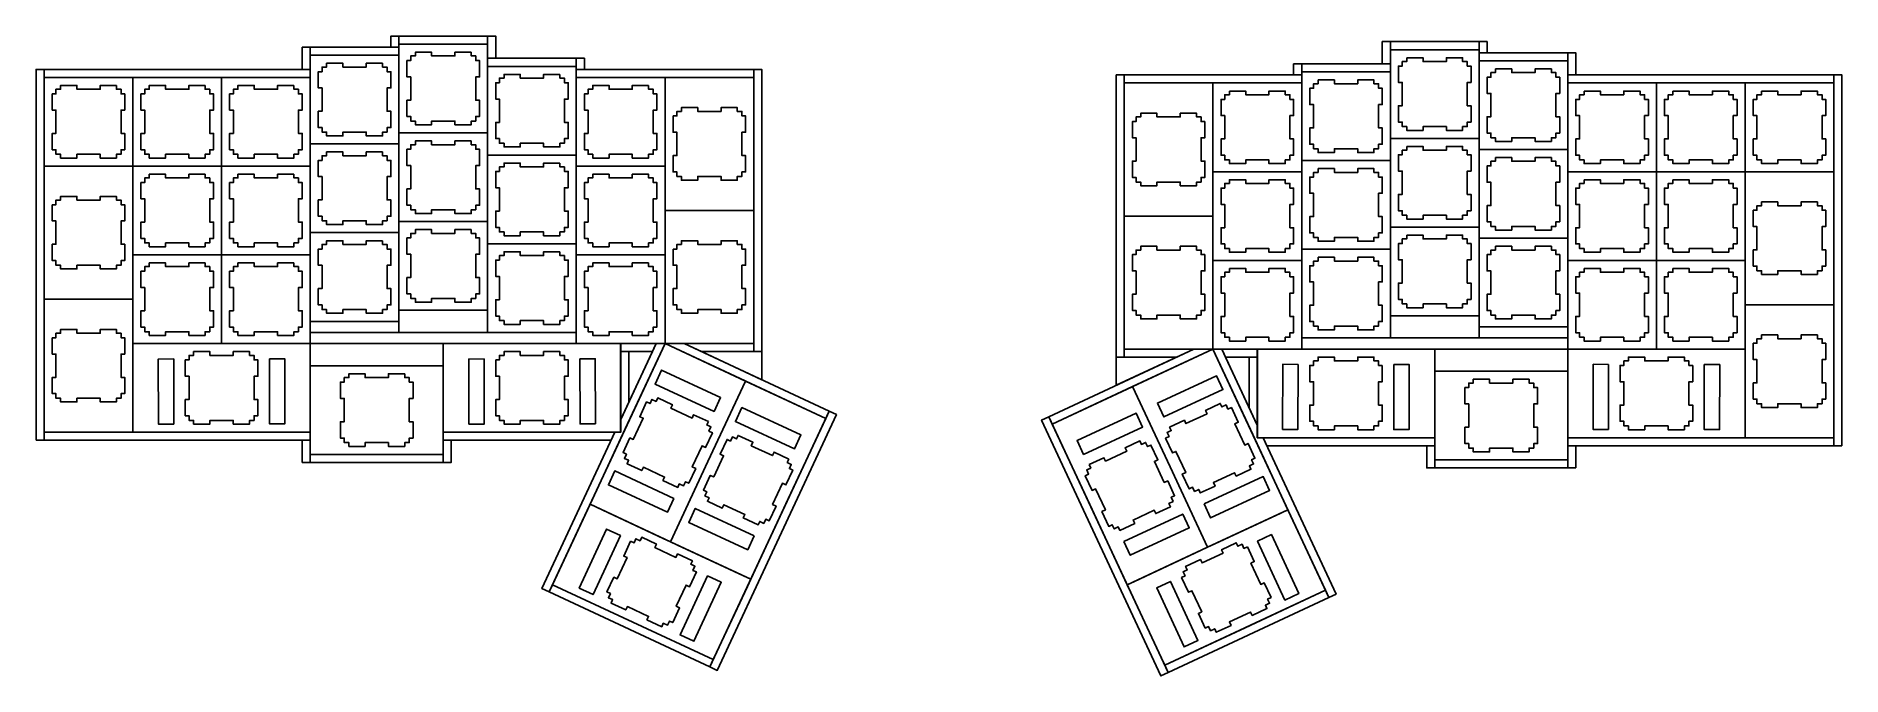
# Model space of a CAD drawing. Extents: x 108 to 496, y 92 to 229.
import ezdxf

# ---------------------------------------------------------------- set-up
doc = ezdxf.new("R2010")
doc.units = 0
doc.layers.add('Layer_1', color=7, linetype='CONTINUOUS')

msp = doc.modelspace()

# ---------------------------------------------------------------- linework, layer by layer
at = {"layer": 'Layer_1', "color": 7}
for points in [[(183.879527, 226.651009), (183.879527, 229.032258), (185.608289, 229.032258), (185.608289, 226.651009), (183.879527, 226.651009)], [(185.608273, 229.032259), (204.658271, 229.032259), (204.658271, 227.303497), (185.608273, 227.303497), (185.608273, 229.032259)], [(204.658273, 224.269757), (204.658273, 229.03226), (206.387036, 229.03226), (206.387036, 224.269757), (204.658273, 224.269757)], [(164.829527, 221.888498), (164.829527, 226.650998), (166.558289, 226.650998), (166.558289, 221.888498), (164.829527, 221.888498)], [(166.558273, 226.651009), (185.608258, 226.651009), (185.608258, 224.922247), (166.558273, 224.922247), (166.558273, 226.651009)], [(204.658347, 227.303468), (204.658347, 208.253468), (185.608347, 208.253468), (185.608347, 227.303468), (204.658347, 227.303468), (204.658347, 227.303468)], [(201.139374, 225.574857), (197.638069, 225.574857), (197.638069, 224.763468), (192.628624, 224.763468), (192.628624, 225.574857), (189.136124, 225.574857), (189.136124, 224.763468), (188.148347, 224.763468), (188.148347, 223.77569), (187.336958, 223.77569), (187.336958, 220.28319), (188.148347, 220.28319), (188.148347, 215.273746), (187.336958, 215.273746), (187.336958, 211.772426), (188.148347, 211.772426), (188.148347, 210.793468), (189.136124, 210.793468), (189.136124, 209.982079), (192.628624, 209.982079), (192.628624, 210.793468), (197.638069, 210.793468), (197.638069, 209.982079), (201.139374, 209.982079), (201.139374, 210.793468), (202.118347, 210.793468), (202.118347, 211.772426), (202.929736, 211.772426), (202.929736, 215.273746), (202.118347, 215.273746), (202.118347, 220.28319), (202.929736, 220.28319), (202.929736, 223.77569), (202.118347, 223.77569), (202.118347, 224.763468), (201.139374, 224.763468), (201.139374, 225.574857), (201.139374, 225.574857)], [(398.558597, 223.07914), (398.558597, 227.841643), (396.829834, 227.841643), (396.829834, 223.07914), (398.558597, 223.07914)], [(398.558512, 226.112848), (398.558512, 207.062848), (417.608512, 207.062848), (417.608512, 226.112848), (398.558512, 226.112848), (398.558512, 226.112848)], [(417.608597, 227.841643), (398.558599, 227.841643), (398.558599, 226.112881), (417.608597, 226.112881), (417.608597, 227.841643)], [(419.337321, 225.460393), (419.337321, 227.841642), (417.608558, 227.841642), (417.608558, 225.460393), (419.337321, 225.460393)], [(436.658597, 225.460393), (417.608612, 225.460393), (417.608612, 223.731631), (436.658597, 223.731631), (436.658597, 225.460393)], [(438.387321, 220.697882), (438.387321, 225.460382), (436.658558, 225.460382), (436.658558, 220.697882), (438.387321, 220.697882)], [(107.679535, 142.230957), (107.679535, 221.88849), (109.408298, 221.88849), (109.408298, 142.230957), (107.679535, 142.230957)], [(109.408282, 221.888498), (166.558299, 221.888498), (166.558299, 220.159736), (109.408282, 220.159736), (109.408282, 221.888498)], [(185.608347, 224.922221), (185.608347, 205.872221), (166.558347, 205.872221), (166.558347, 224.922221), (185.608347, 224.922221), (185.608347, 224.922221)], [(182.089374, 223.193609), (178.588069, 223.193609), (178.588069, 222.382221), (173.578624, 222.382221), (173.578624, 223.193609), (170.086124, 223.193609), (170.086124, 222.382221), (169.098347, 222.382221), (169.098347, 221.394443), (168.286958, 221.394443), (168.286958, 217.901943), (169.098347, 217.901943), (169.098347, 212.892498), (168.286958, 212.892498), (168.286958, 209.391179), (169.098347, 209.391179), (169.098347, 208.412221), (170.086124, 208.412221), (170.086124, 207.600832), (173.578624, 207.600832), (173.578624, 208.412221), (178.588069, 208.412221), (178.588069, 207.600832), (182.089374, 207.600832), (182.089374, 208.412221), (183.068347, 208.412221), (183.068347, 209.391179), (183.879736, 209.391179), (183.879736, 212.892498), (183.068347, 212.892498), (183.068347, 217.901943), (183.879736, 217.901943), (183.879736, 221.394443), (183.068347, 221.394443), (183.068347, 222.382221), (182.089374, 222.382221), (182.089374, 223.193609), (182.089374, 223.193609)], [(204.658273, 224.269757), (223.708284, 224.269757), (223.708284, 222.540994), (204.658273, 222.540994), (204.658273, 224.269757)], [(223.708347, 222.540971), (223.708347, 203.490971), (204.658347, 203.490971), (204.658347, 222.540971), (223.708347, 222.540971), (223.708347, 222.540971)], [(223.708273, 221.888498), (223.708273, 224.269748), (225.437036, 224.269748), (225.437036, 221.888498), (223.708273, 221.888498)], [(223.708273, 221.888498), (261.808256, 221.888498), (261.808256, 220.159736), (223.708273, 220.159736), (223.708273, 221.888498)], [(261.808273, 161.280929), (261.808273, 221.888493), (263.537036, 221.888493), (263.537036, 161.280929), (261.808273, 161.280929)], [(379.508597, 220.697882), (379.508597, 223.079132), (377.779834, 223.079132), (377.779834, 220.697882), (379.508597, 220.697882)], [(379.508512, 221.350351), (379.508512, 202.300351), (398.558512, 202.300351), (398.558512, 221.350351), (379.508512, 221.350351), (379.508512, 221.350351)], [(398.558597, 223.07914), (379.508586, 223.07914), (379.508586, 221.350378), (398.558597, 221.350378), (398.558597, 223.07914)], [(402.077484, 224.384237), (405.57879, 224.384237), (405.57879, 223.572848), (410.588234, 223.572848), (410.588234, 224.384237), (414.080734, 224.384237), (414.080734, 223.572848), (415.068512, 223.572848), (415.068512, 222.585071), (415.879901, 222.585071), (415.879901, 219.092571), (415.068512, 219.092571), (415.068512, 214.083126), (415.879901, 214.083126), (415.879901, 210.581807), (415.068512, 210.581807), (415.068512, 209.602848), (414.080734, 209.602848), (414.080734, 208.791459), (410.588234, 208.791459), (410.588234, 209.602848), (405.57879, 209.602848), (405.57879, 208.791459), (402.077484, 208.791459), (402.077484, 209.602848), (401.098512, 209.602848), (401.098512, 210.581807), (400.287123, 210.581807), (400.287123, 214.083126), (401.098512, 214.083126), (401.098512, 219.092571), (400.287123, 219.092571), (400.287123, 222.585071), (401.098512, 222.585071), (401.098512, 223.572848), (402.077484, 223.572848), (402.077484, 224.384237), (402.077484, 224.384237)], [(417.608512, 223.731601), (417.608512, 204.681601), (436.658512, 204.681601), (436.658512, 223.731601), (417.608512, 223.731601), (417.608512, 223.731601)], [(421.127484, 222.00299), (424.62879, 222.00299), (424.62879, 221.191601), (429.638234, 221.191601), (429.638234, 222.00299), (433.130734, 222.00299), (433.130734, 221.191601), (434.118512, 221.191601), (434.118512, 220.203823), (434.929901, 220.203823), (434.929901, 216.711323), (434.118512, 216.711323), (434.118512, 211.701879), (434.929901, 211.701879), (434.929901, 208.20056), (434.118512, 208.20056), (434.118512, 207.221601), (433.130734, 207.221601), (433.130734, 206.410212), (429.638234, 206.410212), (429.638234, 207.221601), (424.62879, 207.221601), (424.62879, 206.410212), (421.127484, 206.410212), (421.127484, 207.221601), (420.148512, 207.221601), (420.148512, 208.20056), (419.337123, 208.20056), (419.337123, 211.701879), (420.148512, 211.701879), (420.148512, 216.711323), (419.337123, 216.711323), (419.337123, 220.203823), (420.148512, 220.203823), (420.148512, 221.191601), (421.127484, 221.191601), (421.127484, 222.00299), (421.127484, 222.00299)], [(128.458347, 220.159721), (128.458347, 201.109721), (109.408341, 201.109721), (109.408341, 220.159721), (128.458347, 220.159721), (128.458347, 220.159721)], [(124.939374, 218.431109), (121.438069, 218.431109), (121.438069, 217.619721), (116.428624, 217.619721), (116.428624, 218.431109), (112.936119, 218.431109), (112.936119, 217.619721), (111.948341, 217.619721), (111.948341, 216.631943), (111.136952, 216.631943), (111.136952, 213.139443), (111.948341, 213.139443), (111.948341, 208.129998), (111.136952, 208.129998), (111.136952, 204.628679), (111.948341, 204.628679), (111.948341, 203.649721), (112.936119, 203.649721), (112.936119, 202.838332), (116.428624, 202.838332), (116.428624, 203.649721), (121.438069, 203.649721), (121.438069, 202.838332), (124.939374, 202.838332), (124.939374, 203.649721), (125.918347, 203.649721), (125.918347, 204.628679), (126.729736, 204.628679), (126.729736, 208.129998), (125.918347, 208.129998), (125.918347, 213.139443), (126.729736, 213.139443), (126.729736, 216.631943), (125.918347, 216.631943), (125.918347, 217.619721), (124.939374, 217.619721), (124.939374, 218.431109), (124.939374, 218.431109)], [(147.508347, 220.159721), (147.508347, 201.109721), (128.458347, 201.109721), (128.458347, 220.159721), (147.508347, 220.159721), (147.508347, 220.159721)], [(143.989374, 218.431109), (140.488069, 218.431109), (140.488069, 217.619721), (135.478624, 217.619721), (135.478624, 218.431109), (131.986124, 218.431109), (131.986124, 217.619721), (130.998347, 217.619721), (130.998347, 216.631943), (130.186958, 216.631943), (130.186958, 213.139443), (130.998347, 213.139443), (130.998347, 208.129998), (130.186958, 208.129998), (130.186958, 204.628679), (130.998347, 204.628679), (130.998347, 203.649721), (131.986124, 203.649721), (131.986124, 202.838332), (135.478624, 202.838332), (135.478624, 203.649721), (140.488069, 203.649721), (140.488069, 202.838332), (143.989374, 202.838332), (143.989374, 203.649721), (144.968347, 203.649721), (144.968347, 204.628679), (145.779736, 204.628679), (145.779736, 208.129998), (144.968347, 208.129998), (144.968347, 213.139443), (145.779736, 213.139443), (145.779736, 216.631943), (144.968347, 216.631943), (144.968347, 217.619721), (143.989374, 217.619721), (143.989374, 218.431109), (143.989374, 218.431109)], [(166.558347, 220.159721), (166.558347, 201.109721), (147.508347, 201.109721), (147.508347, 220.159721), (166.558347, 220.159721), (166.558347, 220.159721)], [(163.039374, 218.431109), (159.538069, 218.431109), (159.538069, 217.619721), (154.528624, 217.619721), (154.528624, 218.431109), (151.036124, 218.431109), (151.036124, 217.619721), (150.048347, 217.619721), (150.048347, 216.631943), (149.236958, 216.631943), (149.236958, 213.139443), (150.048347, 213.139443), (150.048347, 208.129998), (149.236958, 208.129998), (149.236958, 204.628679), (150.048347, 204.628679), (150.048347, 203.649721), (151.036124, 203.649721), (151.036124, 202.838332), (154.528624, 202.838332), (154.528624, 203.649721), (159.538069, 203.649721), (159.538069, 202.838332), (163.039374, 202.838332), (163.039374, 203.649721), (164.018347, 203.649721), (164.018347, 204.628679), (164.829736, 204.628679), (164.829736, 208.129998), (164.018347, 208.129998), (164.018347, 213.139443), (164.829736, 213.139443), (164.829736, 216.631943), (164.018347, 216.631943), (164.018347, 217.619721), (163.039374, 217.619721), (163.039374, 218.431109), (163.039374, 218.431109)], [(220.189374, 220.812359), (216.688069, 220.812359), (216.688069, 220.000971), (211.678624, 220.000971), (211.678624, 220.812359), (208.186124, 220.812359), (208.186124, 220.000971), (207.198347, 220.000971), (207.198347, 219.013193), (206.386958, 219.013193), (206.386958, 215.520693), (207.198347, 215.520693), (207.198347, 210.511248), (206.386958, 210.511248), (206.386958, 207.009929), (207.198347, 207.009929), (207.198347, 206.030971), (208.186124, 206.030971), (208.186124, 205.219582), (211.678624, 205.219582), (211.678624, 206.030971), (216.688069, 206.030971), (216.688069, 205.219582), (220.189374, 205.219582), (220.189374, 206.030971), (221.168347, 206.030971), (221.168347, 207.009929), (221.979736, 207.009929), (221.979736, 210.511248), (221.168347, 210.511248), (221.168347, 215.520693), (221.979736, 215.520693), (221.979736, 219.013193), (221.168347, 219.013193), (221.168347, 220.000971), (220.189374, 220.000971), (220.189374, 220.812359), (220.189374, 220.812359)], [(242.758347, 220.159723), (242.758347, 201.109723), (223.708347, 201.109723), (223.708347, 220.159723), (242.758347, 220.159723), (242.758347, 220.159723)], [(239.239374, 218.431112), (235.738069, 218.431112), (235.738069, 217.619723), (230.728624, 217.619723), (230.728624, 218.431112), (227.236124, 218.431112), (227.236124, 217.619723), (226.248347, 217.619723), (226.248347, 216.631946), (225.436958, 216.631946), (225.436958, 213.139446), (226.248347, 213.139446), (226.248347, 208.130001), (225.436958, 208.130001), (225.436958, 204.628682), (226.248347, 204.628682), (226.248347, 203.649723), (227.236124, 203.649723), (227.236124, 202.838334), (230.728624, 202.838334), (230.728624, 203.649723), (235.738069, 203.649723), (235.738069, 202.838334), (239.239374, 202.838334), (239.239374, 203.649723), (240.218347, 203.649723), (240.218347, 204.628682), (241.029736, 204.628682), (241.029736, 208.130001), (240.218347, 208.130001), (240.218347, 213.139446), (241.029736, 213.139446), (241.029736, 216.631946), (240.218347, 216.631946), (240.218347, 217.619723), (239.239374, 217.619723), (239.239374, 218.431112), (239.239374, 218.431112)], [(242.758347, 220.159723), (261.808347, 220.159723), (261.808347, 201.109723), (261.808347, 191.584726), (242.758347, 191.584726), (242.758347, 201.109726), (242.758347, 220.159726), (242.758347, 220.159723)], [(341.408597, 160.090312), (341.408597, 220.697876), (339.679834, 220.697876), (339.679834, 160.090312), (341.408597, 160.090312)], [(360.458512, 218.969104), (341.408512, 218.969104), (341.408512, 199.919104), (341.408512, 190.394107), (360.458512, 190.394107), (360.458512, 199.919107), (360.458512, 218.969107), (360.458512, 218.969104)], [(379.508597, 220.697882), (341.408614, 220.697882), (341.408614, 218.969119), (379.508597, 218.969119), (379.508597, 220.697882)], [(360.458512, 218.969104), (360.458512, 199.919104), (379.508512, 199.919104), (379.508512, 218.969104), (360.458512, 218.969104), (360.458512, 218.969104)], [(363.977484, 217.240493), (367.47879, 217.240493), (367.47879, 216.429104), (372.488234, 216.429104), (372.488234, 217.240493), (375.980734, 217.240493), (375.980734, 216.429104), (376.968512, 216.429104), (376.968512, 215.441326), (377.779901, 215.441326), (377.779901, 211.948826), (376.968512, 211.948826), (376.968512, 206.939382), (377.779901, 206.939382), (377.779901, 203.438062), (376.968512, 203.438062), (376.968512, 202.459104), (375.980734, 202.459104), (375.980734, 201.647715), (372.488234, 201.647715), (372.488234, 202.459104), (367.47879, 202.459104), (367.47879, 201.647715), (363.977484, 201.647715), (363.977484, 202.459104), (362.998512, 202.459104), (362.998512, 203.438062), (362.187123, 203.438062), (362.187123, 206.939382), (362.998512, 206.939382), (362.998512, 211.948826), (362.187123, 211.948826), (362.187123, 215.441326), (362.998512, 215.441326), (362.998512, 216.429104), (363.977484, 216.429104), (363.977484, 217.240493), (363.977484, 217.240493)], [(383.027484, 219.62174), (386.52879, 219.62174), (386.52879, 218.810351), (391.538234, 218.810351), (391.538234, 219.62174), (395.030734, 219.62174), (395.030734, 218.810351), (396.018512, 218.810351), (396.018512, 217.822573), (396.829901, 217.822573), (396.829901, 214.330073), (396.018512, 214.330073), (396.018512, 209.320629), (396.829901, 209.320629), (396.829901, 205.81931), (396.018512, 205.81931), (396.018512, 204.840351), (395.030734, 204.840351), (395.030734, 204.028962), (391.538234, 204.028962), (391.538234, 204.840351), (386.52879, 204.840351), (386.52879, 204.028962), (383.027484, 204.028962), (383.027484, 204.840351), (382.048512, 204.840351), (382.048512, 205.81931), (381.237123, 205.81931), (381.237123, 209.320629), (382.048512, 209.320629), (382.048512, 214.330073), (381.237123, 214.330073), (381.237123, 217.822573), (382.048512, 217.822573), (382.048512, 218.810351), (383.027484, 218.810351), (383.027484, 219.62174), (383.027484, 219.62174)], [(436.658512, 218.969101), (436.658512, 199.919101), (455.708512, 199.919101), (455.708512, 218.969101), (436.658512, 218.969101), (436.658512, 218.969101)], [(493.808597, 220.697882), (436.65858, 220.697882), (436.65858, 218.969119), (493.808597, 218.969119), (493.808597, 220.697882)], [(440.177484, 217.24049), (443.67879, 217.24049), (443.67879, 216.429101), (448.688234, 216.429101), (448.688234, 217.24049), (452.180734, 217.24049), (452.180734, 216.429101), (453.168512, 216.429101), (453.168512, 215.441323), (453.979901, 215.441323), (453.979901, 211.948823), (453.168512, 211.948823), (453.168512, 206.939379), (453.979901, 206.939379), (453.979901, 203.43806), (453.168512, 203.43806), (453.168512, 202.459101), (452.180734, 202.459101), (452.180734, 201.647712), (448.688234, 201.647712), (448.688234, 202.459101), (443.67879, 202.459101), (443.67879, 201.647712), (440.177484, 201.647712), (440.177484, 202.459101), (439.198512, 202.459101), (439.198512, 203.43806), (438.387123, 203.43806), (438.387123, 206.939379), (439.198512, 206.939379), (439.198512, 211.948823), (438.387123, 211.948823), (438.387123, 215.441323), (439.198512, 215.441323), (439.198512, 216.429101), (440.177484, 216.429101), (440.177484, 217.24049), (440.177484, 217.24049)], [(455.708512, 218.969101), (455.708512, 199.919101), (474.758512, 199.919101), (474.758512, 218.969101), (455.708512, 218.969101), (455.708512, 218.969101)], [(459.227484, 217.24049), (462.72879, 217.24049), (462.72879, 216.429101), (467.738234, 216.429101), (467.738234, 217.24049), (471.230734, 217.24049), (471.230734, 216.429101), (472.218512, 216.429101), (472.218512, 215.441323), (473.029901, 215.441323), (473.029901, 211.948823), (472.218512, 211.948823), (472.218512, 206.939379), (473.029901, 206.939379), (473.029901, 203.43806), (472.218512, 203.43806), (472.218512, 202.459101), (471.230734, 202.459101), (471.230734, 201.647712), (467.738234, 201.647712), (467.738234, 202.459101), (462.72879, 202.459101), (462.72879, 201.647712), (459.227484, 201.647712), (459.227484, 202.459101), (458.248512, 202.459101), (458.248512, 203.43806), (457.437123, 203.43806), (457.437123, 206.939379), (458.248512, 206.939379), (458.248512, 211.948823), (457.437123, 211.948823), (457.437123, 215.441323), (458.248512, 215.441323), (458.248512, 216.429101), (459.227484, 216.429101), (459.227484, 217.24049), (459.227484, 217.24049)], [(474.758512, 218.969101), (474.758512, 199.919101), (493.808512, 199.919101), (493.808512, 218.969101), (474.758512, 218.969101), (474.758512, 218.969101)], [(478.277484, 217.24049), (481.77879, 217.24049), (481.77879, 216.429101), (486.788234, 216.429101), (486.788234, 217.24049), (490.280734, 217.24049), (490.280734, 216.429101), (491.268512, 216.429101), (491.268512, 215.441323), (492.079901, 215.441323), (492.079901, 211.948823), (491.268512, 211.948823), (491.268512, 206.939379), (492.079901, 206.939379), (492.079901, 203.43806), (491.268512, 203.43806), (491.268512, 202.459101), (490.280734, 202.459101), (490.280734, 201.647712), (486.788234, 201.647712), (486.788234, 202.459101), (481.77879, 202.459101), (481.77879, 201.647712), (478.277484, 201.647712), (478.277484, 202.459101), (477.298512, 202.459101), (477.298512, 203.43806), (476.487123, 203.43806), (476.487123, 206.939379), (477.298512, 206.939379), (477.298512, 211.948823), (476.487123, 211.948823), (476.487123, 215.441323), (477.298512, 215.441323), (477.298512, 216.429101), (478.277484, 216.429101), (478.277484, 217.24049), (478.277484, 217.24049)], [(495.537321, 141.040332), (495.537321, 220.697865), (493.808558, 220.697865), (493.808558, 141.040332), (495.537321, 141.040332)], [(244.486958, 211.878265), (244.486958, 208.376946), (245.298347, 208.376946), (245.298347, 203.367501), (244.486958, 203.367501), (244.486958, 199.875001), (245.298347, 199.875001), (245.298347, 198.887223), (246.286124, 198.887223), (246.286124, 198.075834), (249.778624, 198.075834), (249.778624, 198.887223), (254.788069, 198.887223), (254.788069, 198.075834), (258.289374, 198.075834), (258.289374, 198.887223), (259.268347, 198.887223), (259.268347, 199.875001), (260.079736, 199.875001), (260.079736, 203.367501), (259.268347, 203.367501), (259.268347, 208.376946), (260.079736, 208.376946), (260.079736, 211.878265), (259.268347, 211.878265), (259.268347, 212.857223), (258.289374, 212.857223), (258.289374, 213.668612), (254.788069, 213.668612), (254.788069, 212.857223), (249.778624, 212.857223), (249.778624, 213.668612), (246.286124, 213.668612), (246.286124, 212.857223), (245.298347, 212.857223), (245.298347, 211.878265), (244.486958, 211.878265), (244.486958, 211.878265)], [(358.729901, 210.687646), (358.729901, 207.186326), (357.918512, 207.186326), (357.918512, 202.176882), (358.729901, 202.176882), (358.729901, 198.684382), (357.918512, 198.684382), (357.918512, 197.696604), (356.930734, 197.696604), (356.930734, 196.885215), (353.438234, 196.885215), (353.438234, 197.696604), (348.42879, 197.696604), (348.42879, 196.885215), (344.927484, 196.885215), (344.927484, 197.696604), (343.948512, 197.696604), (343.948512, 198.684382), (343.137123, 198.684382), (343.137123, 202.176882), (343.948512, 202.176882), (343.948512, 207.186326), (343.137123, 207.186326), (343.137123, 210.687646), (343.948512, 210.687646), (343.948512, 211.666604), (344.927484, 211.666604), (344.927484, 212.477993), (348.42879, 212.477993), (348.42879, 211.666604), (353.438234, 211.666604), (353.438234, 212.477993), (356.930734, 212.477993), (356.930734, 211.666604), (357.918512, 211.666604), (357.918512, 210.687646), (358.729901, 210.687646), (358.729901, 210.687646)], [(185.608347, 205.872221), (185.608347, 186.822221), (166.558347, 186.822221), (166.558347, 205.872221), (185.608347, 205.872221), (185.608347, 205.872221)], [(204.658347, 208.253468), (204.658347, 189.203468), (185.608347, 189.203468), (185.608347, 208.253468), (204.658347, 208.253468), (204.658347, 208.253468)], [(201.139374, 206.524857), (197.638069, 206.524857), (197.638069, 205.713468), (192.628624, 205.713468), (192.628624, 206.524857), (189.136124, 206.524857), (189.136124, 205.713468), (188.148347, 205.713468), (188.148347, 204.72569), (187.336958, 204.72569), (187.336958, 201.23319), (188.148347, 201.23319), (188.148347, 196.223746), (187.336958, 196.223746), (187.336958, 192.722426), (188.148347, 192.722426), (188.148347, 191.743468), (189.136124, 191.743468), (189.136124, 190.932079), (192.628624, 190.932079), (192.628624, 191.743468), (197.638069, 191.743468), (197.638069, 190.932079), (201.139374, 190.932079), (201.139374, 191.743468), (202.118347, 191.743468), (202.118347, 192.722426), (202.929736, 192.722426), (202.929736, 196.223746), (202.118347, 196.223746), (202.118347, 201.23319), (202.929736, 201.23319), (202.929736, 204.72569), (202.118347, 204.72569), (202.118347, 205.713468), (201.139374, 205.713468), (201.139374, 206.524857), (201.139374, 206.524857)], [(398.558512, 207.062848), (398.558512, 188.012848), (417.608512, 188.012848), (417.608512, 207.062848), (398.558512, 207.062848), (398.558512, 207.062848)], [(182.089374, 204.143609), (178.588069, 204.143609), (178.588069, 203.332221), (173.578624, 203.332221), (173.578624, 204.143609), (170.086124, 204.143609), (170.086124, 203.332221), (169.098347, 203.332221), (169.098347, 202.344443), (168.286958, 202.344443), (168.286958, 198.851943), (169.098347, 198.851943), (169.098347, 193.842498), (168.286958, 193.842498), (168.286958, 190.341179), (169.098347, 190.341179), (169.098347, 189.362221), (170.086124, 189.362221), (170.086124, 188.550832), (173.578624, 188.550832), (173.578624, 189.362221), (178.588069, 189.362221), (178.588069, 188.550832), (182.089374, 188.550832), (182.089374, 189.362221), (183.068347, 189.362221), (183.068347, 190.341179), (183.879736, 190.341179), (183.879736, 193.842498), (183.068347, 193.842498), (183.068347, 198.851943), (183.879736, 198.851943), (183.879736, 202.344443), (183.068347, 202.344443), (183.068347, 203.332221), (182.089374, 203.332221), (182.089374, 204.143609), (182.089374, 204.143609)], [(223.708347, 203.490971), (223.708347, 184.440971), (204.658347, 184.440971), (204.658347, 203.490971), (223.708347, 203.490971), (223.708347, 203.490971)], [(220.189374, 201.762359), (216.688069, 201.762359), (216.688069, 200.950971), (211.678624, 200.950971), (211.678624, 201.762359), (208.186124, 201.762359), (208.186124, 200.950971), (207.198347, 200.950971), (207.198347, 199.963193), (206.386958, 199.963193), (206.386958, 196.470693), (207.198347, 196.470693), (207.198347, 191.461248), (206.386958, 191.461248), (206.386958, 187.959929), (207.198347, 187.959929), (207.198347, 186.980971), (208.186124, 186.980971), (208.186124, 186.169582), (211.678624, 186.169582), (211.678624, 186.980971), (216.688069, 186.980971), (216.688069, 186.169582), (220.189374, 186.169582), (220.189374, 186.980971), (221.168347, 186.980971), (221.168347, 187.959929), (221.979736, 187.959929), (221.979736, 191.461248), (221.168347, 191.461248), (221.168347, 196.470693), (221.979736, 196.470693), (221.979736, 199.963193), (221.168347, 199.963193), (221.168347, 200.950971), (220.189374, 200.950971), (220.189374, 201.762359), (220.189374, 201.762359)], [(379.508512, 202.300351), (379.508512, 183.250351), (398.558512, 183.250351), (398.558512, 202.300351), (379.508512, 202.300351), (379.508512, 202.300351)], [(402.077484, 205.334237), (405.57879, 205.334237), (405.57879, 204.522848), (410.588234, 204.522848), (410.588234, 205.334237), (414.080734, 205.334237), (414.080734, 204.522848), (415.068512, 204.522848), (415.068512, 203.535071), (415.879901, 203.535071), (415.879901, 200.042571), (415.068512, 200.042571), (415.068512, 195.033126), (415.879901, 195.033126), (415.879901, 191.531807), (415.068512, 191.531807), (415.068512, 190.552848), (414.080734, 190.552848), (414.080734, 189.741459), (410.588234, 189.741459), (410.588234, 190.552848), (405.57879, 190.552848), (405.57879, 189.741459), (402.077484, 189.741459), (402.077484, 190.552848), (401.098512, 190.552848), (401.098512, 191.531807), (400.287123, 191.531807), (400.287123, 195.033126), (401.098512, 195.033126), (401.098512, 200.042571), (400.287123, 200.042571), (400.287123, 203.535071), (401.098512, 203.535071), (401.098512, 204.522848), (402.077484, 204.522848), (402.077484, 205.334237), (402.077484, 205.334237)], [(417.608512, 204.681601), (417.608512, 185.631601), (436.658512, 185.631601), (436.658512, 204.681601), (417.608512, 204.681601), (417.608512, 204.681601)], [(421.127484, 202.95299), (424.62879, 202.95299), (424.62879, 202.141601), (429.638234, 202.141601), (429.638234, 202.95299), (433.130734, 202.95299), (433.130734, 202.141601), (434.118512, 202.141601), (434.118512, 201.153823), (434.929901, 201.153823), (434.929901, 197.661323), (434.118512, 197.661323), (434.118512, 192.651879), (434.929901, 192.651879), (434.929901, 189.15056), (434.118512, 189.15056), (434.118512, 188.171601), (433.130734, 188.171601), (433.130734, 187.360212), (429.638234, 187.360212), (429.638234, 188.171601), (424.62879, 188.171601), (424.62879, 187.360212), (421.127484, 187.360212), (421.127484, 188.171601), (420.148512, 188.171601), (420.148512, 189.15056), (419.337123, 189.15056), (419.337123, 192.651879), (420.148512, 192.651879), (420.148512, 197.661323), (419.337123, 197.661323), (419.337123, 201.153823), (420.148512, 201.153823), (420.148512, 202.141601), (421.127484, 202.141601), (421.127484, 202.95299), (421.127484, 202.95299)], [(109.408341, 201.109721), (128.458347, 201.109721), (128.458347, 182.059721), (128.458347, 172.534709), (109.408341, 172.534709), (109.408341, 182.059721), (109.408341, 201.109721), (109.408341, 201.109721)], [(147.508347, 201.109721), (147.508347, 182.059721), (128.458347, 182.059721), (128.458347, 201.109721), (147.508347, 201.109721), (147.508347, 201.109721)], [(143.989374, 199.381109), (140.488069, 199.381109), (140.488069, 198.569721), (135.478624, 198.569721), (135.478624, 199.381109), (131.986124, 199.381109), (131.986124, 198.569721), (130.998347, 198.569721), (130.998347, 197.581943), (130.186958, 197.581943), (130.186958, 194.089443), (130.998347, 194.089443), (130.998347, 189.079998), (130.186958, 189.079998), (130.186958, 185.578679), (130.998347, 185.578679), (130.998347, 184.599721), (131.986124, 184.599721), (131.986124, 183.788332), (135.478624, 183.788332), (135.478624, 184.599721), (140.488069, 184.599721), (140.488069, 183.788332), (143.989374, 183.788332), (143.989374, 184.599721), (144.968347, 184.599721), (144.968347, 185.578679), (145.779736, 185.578679), (145.779736, 189.079998), (144.968347, 189.079998), (144.968347, 194.089443), (145.779736, 194.089443), (145.779736, 197.581943), (144.968347, 197.581943), (144.968347, 198.569721), (143.989374, 198.569721), (143.989374, 199.381109), (143.989374, 199.381109)], [(166.558347, 201.109721), (166.558347, 182.059721), (147.508347, 182.059721), (147.508347, 201.109721), (166.558347, 201.109721), (166.558347, 201.109721)], [(163.039374, 199.381109), (159.538069, 199.381109), (159.538069, 198.569721), (154.528624, 198.569721), (154.528624, 199.381109), (151.036124, 199.381109), (151.036124, 198.569721), (150.048347, 198.569721), (150.048347, 197.581943), (149.236958, 197.581943), (149.236958, 194.089443), (150.048347, 194.089443), (150.048347, 189.079998), (149.236958, 189.079998), (149.236958, 185.578679), (150.048347, 185.578679), (150.048347, 184.599721), (151.036124, 184.599721), (151.036124, 183.788332), (154.528624, 183.788332), (154.528624, 184.599721), (159.538069, 184.599721), (159.538069, 183.788332), (163.039374, 183.788332), (163.039374, 184.599721), (164.018347, 184.599721), (164.018347, 185.578679), (164.829736, 185.578679), (164.829736, 189.079998), (164.018347, 189.079998), (164.018347, 194.089443), (164.829736, 194.089443), (164.829736, 197.581943), (164.018347, 197.581943), (164.018347, 198.569721), (163.039374, 198.569721), (163.039374, 199.381109), (163.039374, 199.381109)], [(242.758347, 201.109723), (242.758347, 182.059726), (223.708347, 182.059726), (223.708347, 201.109726), (242.758347, 201.109726), (242.758347, 201.109723)], [(239.239374, 199.381112), (235.738069, 199.381112), (235.738069, 198.569723), (230.728624, 198.569723), (230.728624, 199.381112), (227.236124, 199.381112), (227.236124, 198.569723), (226.248347, 198.569723), (226.248347, 197.581946), (225.436958, 197.581946), (225.436958, 194.089446), (226.248347, 194.089446), (226.248347, 189.080004), (225.436958, 189.080004), (225.436958, 185.578685), (226.248347, 185.578685), (226.248347, 184.599726), (227.236124, 184.599726), (227.236124, 183.788337), (230.728624, 183.788337), (230.728624, 184.599726), (235.738069, 184.599726), (235.738069, 183.788337), (239.239374, 183.788337), (239.239374, 184.599726), (240.218347, 184.599726), (240.218347, 185.578685), (241.029736, 185.578685), (241.029736, 189.080004), (240.218347, 189.080004), (240.218347, 194.089448), (241.029736, 194.089448), (241.029736, 197.581948), (240.218347, 197.581948), (240.218347, 198.569726), (239.239374, 198.569726), (239.239374, 199.381115), (239.239374, 199.381112)], [(360.458512, 199.919104), (360.458512, 180.869107), (379.508512, 180.869107), (379.508512, 199.919107), (360.458512, 199.919107), (360.458512, 199.919104)], [(363.977484, 198.190493), (367.47879, 198.190493), (367.47879, 197.379104), (372.488234, 197.379104), (372.488234, 198.190493), (375.980734, 198.190493), (375.980734, 197.379104), (376.968512, 197.379104), (376.968512, 196.391326), (377.779901, 196.391326), (377.779901, 192.898826), (376.968512, 192.898826), (376.968512, 187.889385), (377.779901, 187.889385), (377.779901, 184.388065), (376.968512, 184.388065), (376.968512, 183.409107), (375.980734, 183.409107), (375.980734, 182.597718), (372.488234, 182.597718), (372.488234, 183.409107), (367.47879, 183.409107), (367.47879, 182.597718), (363.977484, 182.597718), (363.977484, 183.409107), (362.998512, 183.409107), (362.998512, 184.388065), (362.187123, 184.388065), (362.187123, 187.889385), (362.998512, 187.889385), (362.998512, 192.898829), (362.187123, 192.898829), (362.187123, 196.391329), (362.998512, 196.391329), (362.998512, 197.379107), (363.977484, 197.379107), (363.977484, 198.190496), (363.977484, 198.190493)], [(383.027484, 200.57174), (386.52879, 200.57174), (386.52879, 199.760351), (391.538234, 199.760351), (391.538234, 200.57174), (395.030734, 200.57174), (395.030734, 199.760351), (396.018512, 199.760351), (396.018512, 198.772573), (396.829901, 198.772573), (396.829901, 195.280073), (396.018512, 195.280073), (396.018512, 190.270629), (396.829901, 190.270629), (396.829901, 186.76931), (396.018512, 186.76931), (396.018512, 185.790351), (395.030734, 185.790351), (395.030734, 184.978962), (391.538234, 184.978962), (391.538234, 185.790351), (386.52879, 185.790351), (386.52879, 184.978962), (383.027484, 184.978962), (383.027484, 185.790351), (382.048512, 185.790351), (382.048512, 186.76931), (381.237123, 186.76931), (381.237123, 190.270629), (382.048512, 190.270629), (382.048512, 195.280073), (381.237123, 195.280073), (381.237123, 198.772573), (382.048512, 198.772573), (382.048512, 199.760351), (383.027484, 199.760351), (383.027484, 200.57174), (383.027484, 200.57174)], [(436.658512, 199.919101), (436.658512, 180.869101), (455.708512, 180.869101), (455.708512, 199.919101), (436.658512, 199.919101), (436.658512, 199.919101)], [(440.177484, 198.19049), (443.67879, 198.19049), (443.67879, 197.379101), (448.688234, 197.379101), (448.688234, 198.19049), (452.180734, 198.19049), (452.180734, 197.379101), (453.168512, 197.379101), (453.168512, 196.391323), (453.979901, 196.391323), (453.979901, 192.898823), (453.168512, 192.898823), (453.168512, 187.889379), (453.979901, 187.889379), (453.979901, 184.38806), (453.168512, 184.38806), (453.168512, 183.409101), (452.180734, 183.409101), (452.180734, 182.597712), (448.688234, 182.597712), (448.688234, 183.409101), (443.67879, 183.409101), (443.67879, 182.597712), (440.177484, 182.597712), (440.177484, 183.409101), (439.198512, 183.409101), (439.198512, 184.38806), (438.387123, 184.38806), (438.387123, 187.889379), (439.198512, 187.889379), (439.198512, 192.898823), (438.387123, 192.898823), (438.387123, 196.391323), (439.198512, 196.391323), (439.198512, 197.379101), (440.177484, 197.379101), (440.177484, 198.19049), (440.177484, 198.19049)], [(455.708512, 199.919101), (455.708512, 180.869101), (474.758512, 180.869101), (474.758512, 199.919101), (455.708512, 199.919101), (455.708512, 199.919101)], [(459.227484, 198.19049), (462.72879, 198.19049), (462.72879, 197.379101), (467.738234, 197.379101), (467.738234, 198.19049), (471.230734, 198.19049), (471.230734, 197.379101), (472.218512, 197.379101), (472.218512, 196.391323), (473.029901, 196.391323), (473.029901, 192.898823), (472.218512, 192.898823), (472.218512, 187.889379), (473.029901, 187.889379), (473.029901, 184.38806), (472.218512, 184.38806), (472.218512, 183.409101), (471.230734, 183.409101), (471.230734, 182.597712), (467.738234, 182.597712), (467.738234, 183.409101), (462.72879, 183.409101), (462.72879, 182.597712), (459.227484, 182.597712), (459.227484, 183.409101), (458.248512, 183.409101), (458.248512, 184.38806), (457.437123, 184.38806), (457.437123, 187.889379), (458.248512, 187.889379), (458.248512, 192.898823), (457.437123, 192.898823), (457.437123, 196.391323), (458.248512, 196.391323), (458.248512, 197.379101), (459.227484, 197.379101), (459.227484, 198.19049), (459.227484, 198.19049)], [(493.808512, 199.919101), (474.758512, 199.919101), (474.758512, 180.869101), (474.758512, 171.34409), (493.808512, 171.34409), (493.808512, 180.869101), (493.808512, 199.919101), (493.808512, 199.919101)], [(111.136952, 192.828262), (111.136952, 189.326943), (111.948341, 189.326943), (111.948341, 184.317498), (111.136952, 184.317498), (111.136952, 180.824987), (111.948341, 180.824987), (111.948341, 179.837209), (112.936119, 179.837209), (112.936119, 179.02582), (116.428624, 179.02582), (116.428624, 179.837209), (121.438069, 179.837209), (121.438069, 179.02582), (124.939374, 179.02582), (124.939374, 179.837209), (125.918347, 179.837209), (125.918347, 180.824987), (126.729736, 180.824987), (126.729736, 184.317498), (125.918347, 184.317498), (125.918347, 189.326943), (126.729736, 189.326943), (126.729736, 192.828262), (125.918347, 192.828262), (125.918347, 193.807221), (124.939374, 193.807221), (124.939374, 194.618609), (121.438069, 194.618609), (121.438069, 193.807221), (116.428624, 193.807221), (116.428624, 194.618609), (112.936119, 194.618609), (112.936119, 193.807221), (111.948341, 193.807221), (111.948341, 192.828262), (111.136952, 192.828262), (111.136952, 192.828262)], [(242.758347, 191.584723), (261.808347, 191.584723), (261.808347, 172.534709), (261.808347, 163.009709), (242.758347, 163.009709), (242.758347, 172.534709), (242.758347, 191.584723), (242.758347, 191.584723)], [(360.458512, 190.394104), (341.408512, 190.394104), (341.408512, 171.34409), (341.408512, 161.81909), (360.458512, 161.81909), (360.458512, 171.34409), (360.458512, 190.394104), (360.458512, 190.394104)], [(492.079901, 191.637643), (492.079901, 188.136323), (491.268512, 188.136323), (491.268512, 183.126879), (492.079901, 183.126879), (492.079901, 179.634368), (491.268512, 179.634368), (491.268512, 178.64659), (490.280734, 178.64659), (490.280734, 177.835201), (486.788234, 177.835201), (486.788234, 178.64659), (481.77879, 178.64659), (481.77879, 177.835201), (478.277484, 177.835201), (478.277484, 178.64659), (477.298512, 178.64659), (477.298512, 179.634368), (476.487123, 179.634368), (476.487123, 183.126879), (477.298512, 183.126879), (477.298512, 188.136323), (476.487123, 188.136323), (476.487123, 191.637643), (477.298512, 191.637643), (477.298512, 192.616601), (478.277484, 192.616601), (478.277484, 193.42799), (481.77879, 193.42799), (481.77879, 192.616601), (486.788234, 192.616601), (486.788234, 193.42799), (490.280734, 193.42799), (490.280734, 192.616601), (491.268512, 192.616601), (491.268512, 191.637643), (492.079901, 191.637643), (492.079901, 191.637643)], [(185.608347, 186.822221), (185.608347, 167.772209), (166.558347, 167.772209), (166.558347, 186.822221), (185.608347, 186.822221), (185.608347, 186.822221)], [(204.658347, 189.203468), (204.658347, 170.153459), (185.608347, 170.153459), (185.608347, 189.203468), (204.658347, 189.203468), (204.658347, 189.203468)], [(201.139374, 187.474857), (197.638069, 187.474857), (197.638069, 186.663468), (192.628624, 186.663468), (192.628624, 187.474857), (189.136124, 187.474857), (189.136124, 186.663468), (188.148347, 186.663468), (188.148347, 185.67569), (187.336958, 185.67569), (187.336958, 182.18319), (188.148347, 182.18319), (188.148347, 177.173737), (187.336958, 177.173737), (187.336958, 173.672432), (188.148347, 173.672432), (188.148347, 172.693459), (189.136124, 172.693459), (189.136124, 171.88207), (192.628624, 171.88207), (192.628624, 172.693459), (197.638069, 172.693459), (197.638069, 171.88207), (201.139374, 171.88207), (201.139374, 172.693459), (202.118347, 172.693459), (202.118347, 173.672432), (202.929736, 173.672432), (202.929736, 177.173737), (202.118347, 177.173737), (202.118347, 182.18319), (202.929736, 182.18319), (202.929736, 185.67569), (202.118347, 185.67569), (202.118347, 186.663468), (201.139374, 186.663468), (201.139374, 187.474857), (201.139374, 187.474857)], [(398.558512, 188.012848), (398.558512, 168.96284), (417.608512, 168.96284), (417.608512, 188.012848), (398.558512, 188.012848), (398.558512, 188.012848)], [(402.077484, 186.284237), (405.57879, 186.284237), (405.57879, 185.472848), (410.588234, 185.472848), (410.588234, 186.284237), (414.080734, 186.284237), (414.080734, 185.472848), (415.068512, 185.472848), (415.068512, 184.485071), (415.879901, 184.485071), (415.879901, 180.992571), (415.068512, 180.992571), (415.068512, 175.983118), (415.879901, 175.983118), (415.879901, 172.481812), (415.068512, 172.481812), (415.068512, 171.50284), (414.080734, 171.50284), (414.080734, 170.691451), (410.588234, 170.691451), (410.588234, 171.50284), (405.57879, 171.50284), (405.57879, 170.691451), (402.077484, 170.691451), (402.077484, 171.50284), (401.098512, 171.50284), (401.098512, 172.481812), (400.287123, 172.481812), (400.287123, 175.983118), (401.098512, 175.983118), (401.098512, 180.992571), (400.287123, 180.992571), (400.287123, 184.485071), (401.098512, 184.485071), (401.098512, 185.472848), (402.077484, 185.472848), (402.077484, 186.284237), (402.077484, 186.284237)], [(182.089374, 185.093609), (178.588069, 185.093609), (178.588069, 184.282221), (173.578624, 184.282221), (173.578624, 185.093609), (170.086124, 185.093609), (170.086124, 184.282221), (169.098347, 184.282221), (169.098347, 183.294443), (168.286958, 183.294443), (168.286958, 179.801931), (169.098347, 179.801931), (169.098347, 174.792487), (168.286958, 174.792487), (168.286958, 171.291182), (169.098347, 171.291182), (169.098347, 170.312209), (170.086124, 170.312209), (170.086124, 169.50082), (173.578624, 169.50082), (173.578624, 170.312209), (178.588069, 170.312209), (178.588069, 169.50082), (182.089374, 169.50082), (182.089374, 170.312209), (183.068347, 170.312209), (183.068347, 171.291182), (183.879736, 171.291182), (183.879736, 174.792487), (183.068347, 174.792487), (183.068347, 179.801931), (183.879736, 179.801931), (183.879736, 183.294443), (183.068347, 183.294443), (183.068347, 184.282221), (182.089374, 184.282221), (182.089374, 185.093609), (182.089374, 185.093609)], [(223.708347, 184.440971), (223.708347, 165.390959), (204.658347, 165.390959), (204.658347, 184.440971), (223.708347, 184.440971), (223.708347, 184.440971)], [(220.189374, 182.712359), (216.688069, 182.712359), (216.688069, 181.900971), (211.678624, 181.900971), (211.678624, 182.712359), (208.186124, 182.712359), (208.186124, 181.900971), (207.198347, 181.900971), (207.198347, 180.913181), (206.386958, 180.913181), (206.386958, 177.420681), (207.198347, 177.420681), (207.198347, 172.411237), (206.386958, 172.411237), (206.386958, 168.909932), (207.198347, 168.909932), (207.198347, 167.930959), (208.186124, 167.930959), (208.186124, 167.11957), (211.678624, 167.11957), (211.678624, 167.930959), (216.688069, 167.930959), (216.688069, 167.11957), (220.189374, 167.11957), (220.189374, 167.930959), (221.168347, 167.930959), (221.168347, 168.909932), (221.979736, 168.909932), (221.979736, 172.411237), (221.168347, 172.411237), (221.168347, 177.420681), (221.979736, 177.420681), (221.979736, 180.913181), (221.168347, 180.913181), (221.168347, 181.900971), (220.189374, 181.900971), (220.189374, 182.712359), (220.189374, 182.712359)], [(244.486958, 183.303265), (244.486958, 179.801931), (245.298347, 179.801931), (245.298347, 174.792487), (244.486958, 174.792487), (244.486958, 171.299987), (245.298347, 171.299987), (245.298347, 170.312209), (246.286124, 170.312209), (246.286124, 169.50082), (249.778624, 169.50082), (249.778624, 170.312209), (254.788069, 170.312209), (254.788069, 169.50082), (258.289374, 169.50082), (258.289374, 170.312209), (259.268347, 170.312209), (259.268347, 171.299987), (260.079736, 171.299987), (260.079736, 174.792487), (259.268347, 174.792487), (259.268347, 179.801931), (260.079736, 179.801931), (260.079736, 183.303265), (259.268347, 183.303265), (259.268347, 184.282223), (258.289374, 184.282223), (258.289374, 185.093612), (254.788069, 185.093612), (254.788069, 184.282223), (249.778624, 184.282223), (249.778624, 185.093612), (246.286124, 185.093612), (246.286124, 184.282223), (245.298347, 184.282223), (245.298347, 183.303265), (244.486958, 183.303265), (244.486958, 183.303265)], [(358.729901, 182.112646), (358.729901, 178.611312), (357.918512, 178.611312), (357.918512, 173.601868), (358.729901, 173.601868), (358.729901, 170.109368), (357.918512, 170.109368), (357.918512, 169.12159), (356.930734, 169.12159), (356.930734, 168.310201), (353.438234, 168.310201), (353.438234, 169.12159), (348.42879, 169.12159), (348.42879, 168.310201), (344.927484, 168.310201), (344.927484, 169.12159), (343.948512, 169.12159), (343.948512, 170.109368), (343.137123, 170.109368), (343.137123, 173.601868), (343.948512, 173.601868), (343.948512, 178.611312), (343.137123, 178.611312), (343.137123, 182.112646), (343.948512, 182.112646), (343.948512, 183.091604), (344.927484, 183.091604), (344.927484, 183.902993), (348.42879, 183.902993), (348.42879, 183.091604), (353.438234, 183.091604), (353.438234, 183.902993), (356.930734, 183.902993), (356.930734, 183.091604), (357.918512, 183.091604), (357.918512, 182.112646), (358.729901, 182.112646), (358.729901, 182.112646)], [(379.508512, 183.250351), (379.508512, 164.20034), (398.558512, 164.20034), (398.558512, 183.250351), (379.508512, 183.250351), (379.508512, 183.250351)], [(417.608512, 185.631601), (417.608512, 166.58159), (436.658512, 166.58159), (436.658512, 185.631601), (417.608512, 185.631601), (417.608512, 185.631601)], [(421.127484, 183.90299), (424.62879, 183.90299), (424.62879, 183.091601), (429.638234, 183.091601), (429.638234, 183.90299), (433.130734, 183.90299), (433.130734, 183.091601), (434.118512, 183.091601), (434.118512, 182.103823), (434.929901, 182.103823), (434.929901, 178.611312), (434.118512, 178.611312), (434.118512, 173.601868), (434.929901, 173.601868), (434.929901, 170.100562), (434.118512, 170.100562), (434.118512, 169.12159), (433.130734, 169.12159), (433.130734, 168.310201), (429.638234, 168.310201), (429.638234, 169.12159), (424.62879, 169.12159), (424.62879, 168.310201), (421.127484, 168.310201), (421.127484, 169.12159), (420.148512, 169.12159), (420.148512, 170.100562), (419.337123, 170.100562), (419.337123, 173.601868), (420.148512, 173.601868), (420.148512, 178.611312), (419.337123, 178.611312), (419.337123, 182.103823), (420.148512, 182.103823), (420.148512, 183.091601), (421.127484, 183.091601), (421.127484, 183.90299), (421.127484, 183.90299)], [(147.508347, 182.059721), (147.508347, 163.009709), (128.458347, 163.009709), (128.458347, 182.059721), (147.508347, 182.059721), (147.508347, 182.059721)], [(143.989374, 180.331098), (140.488069, 180.331098), (140.488069, 179.519709), (135.478624, 179.519709), (135.478624, 180.331098), (131.986124, 180.331098), (131.986124, 179.519709), (130.998347, 179.519709), (130.998347, 178.531931), (130.186958, 178.531931), (130.186958, 175.039431), (130.998347, 175.039431), (130.998347, 170.029987), (130.186958, 170.029987), (130.186958, 166.528682), (130.998347, 166.528682), (130.998347, 165.549709), (131.986124, 165.549709), (131.986124, 164.73832), (135.478624, 164.73832), (135.478624, 165.549709), (140.488069, 165.549709), (140.488069, 164.73832), (143.989374, 164.73832), (143.989374, 165.549709), (144.968347, 165.549709), (144.968347, 166.528682), (145.779736, 166.528682), (145.779736, 170.029987), (144.968347, 170.029987), (144.968347, 175.039431), (145.779736, 175.039431), (145.779736, 178.531931), (144.968347, 178.531931), (144.968347, 179.519709), (143.989374, 179.519709), (143.989374, 180.331098), (143.989374, 180.331098)], [(166.558347, 182.059721), (166.558347, 163.009709), (147.508347, 163.009709), (147.508347, 182.059721), (166.558347, 182.059721), (166.558347, 182.059721)], [(163.039374, 180.331098), (159.538069, 180.331098), (159.538069, 179.519709), (154.528624, 179.519709), (154.528624, 180.331098), (151.036124, 180.331098), (151.036124, 179.519709), (150.048347, 179.519709), (150.048347, 178.531931), (149.236958, 178.531931), (149.236958, 175.039431), (150.048347, 175.039431), (150.048347, 170.029987), (149.236958, 170.029987), (149.236958, 166.528682), (150.048347, 166.528682), (150.048347, 165.549709), (151.036124, 165.549709), (151.036124, 164.73832), (154.528624, 164.73832), (154.528624, 165.549709), (159.538069, 165.549709), (159.538069, 164.73832), (163.039374, 164.73832), (163.039374, 165.549709), (164.018347, 165.549709), (164.018347, 166.528682), (164.829736, 166.528682), (164.829736, 170.029987), (164.018347, 170.029987), (164.018347, 175.039431), (164.829736, 175.039431), (164.829736, 178.531931), (164.018347, 178.531931), (164.018347, 179.519709), (163.039374, 179.519709), (163.039374, 180.331098), (163.039374, 180.331098)], [(242.758347, 182.059723), (242.758347, 163.009709), (223.708347, 163.009709), (223.708347, 182.059723), (242.758347, 182.059723), (242.758347, 182.059723)], [(239.239374, 180.331098), (235.738069, 180.331098), (235.738069, 179.519709), (230.728624, 179.519709), (230.728624, 180.331098), (227.236124, 180.331098), (227.236124, 179.519709), (226.248347, 179.519709), (226.248347, 178.531931), (225.436958, 178.531931), (225.436958, 175.039431), (226.248347, 175.039431), (226.248347, 170.029987), (225.436958, 170.029987), (225.436958, 166.528682), (226.248347, 166.528682), (226.248347, 165.549709), (227.236124, 165.549709), (227.236124, 164.73832), (230.728624, 164.73832), (230.728624, 165.549709), (235.738069, 165.549709), (235.738069, 164.73832), (239.239374, 164.73832), (239.239374, 165.549709), (240.218347, 165.549709), (240.218347, 166.528682), (241.029736, 166.528682), (241.029736, 170.029987), (240.218347, 170.029987), (240.218347, 175.039431), (241.029736, 175.039431), (241.029736, 178.531931), (240.218347, 178.531931), (240.218347, 179.519709), (239.239374, 179.519709), (239.239374, 180.331098), (239.239374, 180.331098)], [(360.458512, 180.869104), (360.458512, 161.81909), (379.508512, 161.81909), (379.508512, 180.869104), (360.458512, 180.869104), (360.458512, 180.869104)], [(363.977484, 179.140479), (367.47879, 179.140479), (367.47879, 178.32909), (372.488234, 178.32909), (372.488234, 179.140479), (375.980734, 179.140479), (375.980734, 178.32909), (376.968512, 178.32909), (376.968512, 177.341312), (377.779901, 177.341312), (377.779901, 173.848812), (376.968512, 173.848812), (376.968512, 168.839368), (377.779901, 168.839368), (377.779901, 165.338062), (376.968512, 165.338062), (376.968512, 164.35909), (375.980734, 164.35909), (375.980734, 163.547701), (372.488234, 163.547701), (372.488234, 164.35909), (367.47879, 164.35909), (367.47879, 163.547701), (363.977484, 163.547701), (363.977484, 164.35909), (362.998512, 164.35909), (362.998512, 165.338062), (362.187123, 165.338062), (362.187123, 168.839368), (362.998512, 168.839368), (362.998512, 173.848812), (362.187123, 173.848812), (362.187123, 177.341312), (362.998512, 177.341312), (362.998512, 178.32909), (363.977484, 178.32909), (363.977484, 179.140479), (363.977484, 179.140479)], [(383.027484, 181.52174), (386.52879, 181.52174), (386.52879, 180.710351), (391.538234, 180.710351), (391.538234, 181.52174), (395.030734, 181.52174), (395.030734, 180.710351), (396.018512, 180.710351), (396.018512, 179.722562), (396.829901, 179.722562), (396.829901, 176.230062), (396.018512, 176.230062), (396.018512, 171.220618), (396.829901, 171.220618), (396.829901, 167.719312), (396.018512, 167.719312), (396.018512, 166.74034), (395.030734, 166.74034), (395.030734, 165.928951), (391.538234, 165.928951), (391.538234, 166.74034), (386.52879, 166.74034), (386.52879, 165.928951), (383.027484, 165.928951), (383.027484, 166.74034), (382.048512, 166.74034), (382.048512, 167.719312), (381.237123, 167.719312), (381.237123, 171.220618), (382.048512, 171.220618), (382.048512, 176.230062), (381.237123, 176.230062), (381.237123, 179.722562), (382.048512, 179.722562), (382.048512, 180.710351), (383.027484, 180.710351), (383.027484, 181.52174), (383.027484, 181.52174)], [(436.658512, 180.869101), (436.658512, 161.81909), (455.708512, 161.81909), (455.708512, 180.869101), (436.658512, 180.869101), (436.658512, 180.869101)], [(440.177484, 179.140479), (443.67879, 179.140479), (443.67879, 178.32909), (448.688234, 178.32909), (448.688234, 179.140479), (452.180734, 179.140479), (452.180734, 178.32909), (453.168512, 178.32909), (453.168512, 177.341312), (453.979901, 177.341312), (453.979901, 173.848812), (453.168512, 173.848812), (453.168512, 168.839368), (453.979901, 168.839368), (453.979901, 165.338062), (453.168512, 165.338062), (453.168512, 164.35909), (452.180734, 164.35909), (452.180734, 163.547701), (448.688234, 163.547701), (448.688234, 164.35909), (443.67879, 164.35909), (443.67879, 163.547701), (440.177484, 163.547701), (440.177484, 164.35909), (439.198512, 164.35909), (439.198512, 165.338062), (438.387123, 165.338062), (438.387123, 168.839368), (439.198512, 168.839368), (439.198512, 173.848812), (438.387123, 173.848812), (438.387123, 177.341312), (439.198512, 177.341312), (439.198512, 178.32909), (440.177484, 178.32909), (440.177484, 179.140479), (440.177484, 179.140479)], [(455.708512, 180.869101), (455.708512, 161.81909), (474.758512, 161.81909), (474.758512, 180.869101), (455.708512, 180.869101), (455.708512, 180.869101)], [(459.227484, 179.140479), (462.72879, 179.140479), (462.72879, 178.32909), (467.738234, 178.32909), (467.738234, 179.140479), (471.230734, 179.140479), (471.230734, 178.32909), (472.218512, 178.32909), (472.218512, 177.341312), (473.029901, 177.341312), (473.029901, 173.848812), (472.218512, 173.848812), (472.218512, 168.839368), (473.029901, 168.839368), (473.029901, 165.338062), (472.218512, 165.338062), (472.218512, 164.35909), (471.230734, 164.35909), (471.230734, 163.547701), (467.738234, 163.547701), (467.738234, 164.35909), (462.72879, 164.35909), (462.72879, 163.547701), (459.227484, 163.547701), (459.227484, 164.35909), (458.248512, 164.35909), (458.248512, 165.338062), (457.437123, 165.338062), (457.437123, 168.839368), (458.248512, 168.839368), (458.248512, 173.848812), (457.437123, 173.848812), (457.437123, 177.341312), (458.248512, 177.341312), (458.248512, 178.32909), (459.227484, 178.32909), (459.227484, 179.140479), (459.227484, 179.140479)], [(109.408341, 172.534709), (128.458347, 172.534709), (128.458347, 153.484709), (128.458347, 143.959709), (109.408341, 143.959709), (109.408341, 153.484709), (109.408341, 172.534709), (109.408341, 172.534709)], [(493.808512, 171.34409), (474.758512, 171.34409), (474.758512, 152.29409), (474.758512, 142.76909), (493.808512, 142.76909), (493.808512, 152.29409), (493.808512, 171.34409), (493.808512, 171.34409)], [(185.608347, 167.772209), (185.608347, 165.390959), (166.558347, 165.390959), (166.558347, 167.772209), (185.608347, 167.772209), (185.608347, 167.772209)], [(204.658347, 170.153459), (204.658347, 165.390959), (185.608347, 165.390959), (185.608347, 170.153459), (204.658347, 170.153459), (204.658347, 170.153459)], [(398.558512, 168.96284), (398.558512, 164.20034), (417.608512, 164.20034), (417.608512, 168.96284), (398.558512, 168.96284), (398.558512, 168.96284)], [(111.136952, 164.253265), (111.136952, 160.751931), (111.948341, 160.751931), (111.948341, 155.742487), (111.136952, 155.742487), (111.136952, 152.249987), (111.948341, 152.249987), (111.948341, 151.262209), (112.936119, 151.262209), (112.936119, 150.45082), (116.428624, 150.45082), (116.428624, 151.262209), (121.438069, 151.262209), (121.438069, 150.45082), (124.939374, 150.45082), (124.939374, 151.262209), (125.918347, 151.262209), (125.918347, 152.249987), (126.729736, 152.249987), (126.729736, 155.742487), (125.918347, 155.742487), (125.918347, 160.751931), (126.729736, 160.751931), (126.729736, 164.253265), (125.918347, 164.253265), (125.918347, 165.232209), (124.939374, 165.232209), (124.939374, 166.043598), (121.438069, 166.043598), (121.438069, 165.232209), (116.428624, 165.232209), (116.428624, 166.043598), (112.936119, 166.043598), (112.936119, 165.232209), (111.948341, 165.232209), (111.948341, 164.253265), (111.136952, 164.253265), (111.136952, 164.253265)], [(128.458347, 163.009709), (147.508347, 163.009709), (166.558347, 163.009709), (166.558347, 161.316376), (166.558347, 145.653043), (166.558347, 143.959709), (147.508347, 143.959709), (128.458347, 143.959709), (128.458347, 163.009709), (128.458347, 163.009709)], [(223.708347, 165.390959), (223.708347, 163.009709), (166.558347, 163.009709), (166.558347, 165.390959), (223.708347, 165.390959), (223.708347, 165.390959)], [(195.133347, 163.009709), (195.133347, 158.247209), (166.558347, 158.247209), (166.558347, 163.009709), (195.133347, 163.009709), (195.133347, 163.009709)], [(195.133347, 163.009709), (214.183347, 163.009709), (233.233347, 163.009709), (233.233347, 161.316376), (233.233347, 145.653043), (233.233347, 143.959709), (214.183347, 143.959709), (195.133347, 143.959709), (195.133347, 163.009709), (195.133347, 163.009709)], [(242.760492, 163.007917), (217.871991, 109.650275), (216.310964, 110.382289), (231.965492, 143.957917), (233.235492, 143.957917), (233.235492, 145.65125), (233.235492, 146.683125), (240.846658, 163.007917), (242.760492, 163.007917), (242.760492, 163.007917)], [(260.023065, 154.958824), (251.972225, 137.693668), (243.9213, 120.428489), (242.386632, 121.14412), (228.190826, 127.763735), (226.656158, 128.479366), (234.707026, 145.744536), (242.757867, 163.009709), (260.023065, 154.958821), (260.023065, 154.958824)], [(240.846658, 163.007914), (240.044103, 161.279303), (233.235492, 161.279303), (233.235492, 163.007914), (240.846658, 163.007914), (240.846658, 163.007914)], [(246.858336, 163.005578), (278.017461, 148.471133), (277.294238, 146.910091), (242.774947, 163.005578), (246.858336, 163.005578), (246.858336, 163.005578)], [(261.810492, 163.007914), (261.810492, 161.279303), (250.565686, 161.279303), (246.861519, 163.007914), (261.810492, 163.007914), (261.810492, 163.007914)], [(379.508512, 164.20034), (379.508512, 161.81909), (436.658512, 161.81909), (436.658512, 164.20034), (379.508512, 164.20034), (379.508512, 164.20034)], [(417.608512, 166.58159), (417.608512, 164.20034), (436.658512, 164.20034), (436.658512, 166.58159), (417.608512, 166.58159), (417.608512, 166.58159)], [(492.079901, 163.062646), (492.079901, 159.561312), (491.268512, 159.561312), (491.268512, 154.551868), (492.079901, 154.551868), (492.079901, 151.059368), (491.268512, 151.059368), (491.268512, 150.07159), (490.280734, 150.07159), (490.280734, 149.260201), (486.788234, 149.260201), (486.788234, 150.07159), (481.77879, 150.07159), (481.77879, 149.260201), (478.277484, 149.260201), (478.277484, 150.07159), (477.298512, 150.07159), (477.298512, 151.059368), (476.487123, 151.059368), (476.487123, 154.551868), (477.298512, 154.551868), (477.298512, 159.561312), (476.487123, 159.561312), (476.487123, 163.062646), (477.298512, 163.062646), (477.298512, 164.04159), (478.277484, 164.04159), (478.277484, 164.852979), (481.77879, 164.852979), (481.77879, 164.04159), (486.788234, 164.04159), (486.788234, 164.852979), (490.280734, 164.852979), (490.280734, 164.04159), (491.268512, 164.04159), (491.268512, 163.062646), (492.079901, 163.062646), (492.079901, 163.062646)], [(133.917569, 159.675959), (133.952846, 145.705959), (137.251319, 145.714708), (137.22479, 159.684708), (133.917484, 159.675959), (133.917569, 159.675959)], [(139.711958, 159.490765), (139.711958, 155.989431), (140.523347, 155.989431), (140.523347, 150.979987), (139.711958, 150.979987), (139.711958, 147.487487), (140.523347, 147.487487), (140.523347, 146.499709), (141.511124, 146.499709), (141.511124, 145.68832), (145.003624, 145.68832), (145.003624, 146.499709), (150.013069, 146.499709), (150.013069, 145.68832), (153.514374, 145.68832), (153.514374, 146.499709), (154.493347, 146.499709), (154.493347, 147.487487), (155.304736, 147.487487), (155.304736, 150.979987), (154.493347, 150.979987), (154.493347, 155.989431), (155.304736, 155.989431), (155.304736, 159.490765), (154.493347, 159.490765), (154.493347, 160.469709), (153.514374, 160.469709), (153.514374, 161.281098), (150.013069, 161.281098), (150.013069, 160.469709), (145.003624, 160.469709), (145.003624, 161.281098), (141.511124, 161.281098), (141.511124, 160.469709), (140.523347, 160.469709), (140.523347, 159.490765), (139.711958, 159.490765), (139.711958, 159.490765)], [(157.800624, 159.728876), (157.827153, 145.758876), (161.125625, 145.767625), (161.099096, 159.737625), (157.800624, 159.728876), (157.800624, 159.728876)], [(200.592569, 159.675959), (200.627846, 145.705959), (203.926319, 145.714708), (203.89979, 159.684708), (200.592484, 159.675959), (200.592569, 159.675959)], [(206.386958, 159.490765), (206.386958, 155.989431), (207.198347, 155.989431), (207.198347, 150.979987), (206.386958, 150.979987), (206.386958, 147.487487), (207.198347, 147.487487), (207.198347, 146.499709), (208.186124, 146.499709), (208.186124, 145.68832), (211.678624, 145.68832), (211.678624, 146.499709), (216.688069, 146.499709), (216.688069, 145.68832), (220.189374, 145.68832), (220.189374, 146.499709), (221.168347, 146.499709), (221.168347, 147.487487), (221.979736, 147.487487), (221.979736, 150.979987), (221.168347, 150.979987), (221.168347, 155.989431), (221.979736, 155.989431), (221.979736, 159.490765), (221.168347, 159.490765), (221.168347, 160.469709), (220.189374, 160.469709), (220.189374, 161.281098), (216.688069, 161.281098), (216.688069, 160.469709), (211.678624, 160.469709), (211.678624, 161.281098), (208.186124, 161.281098), (208.186124, 160.469709), (207.198347, 160.469709), (207.198347, 159.490765), (206.386958, 159.490765), (206.386958, 159.490765)], [(224.475624, 159.728876), (224.502153, 145.758876), (227.800625, 145.767625), (227.774096, 159.737625), (224.475624, 159.728876), (224.475624, 159.728876)], [(234.964103, 161.279303), (234.964103, 150.387289), (233.235492, 146.683123), (233.235492, 161.279303), (234.964103, 161.279303), (234.964103, 161.279303)], [(234.962099, 150.388926), (234.962099, 161.28094), (240.042099, 161.28094), (234.962099, 150.388926), (234.962099, 150.388926)], [(263.539103, 161.279303), (263.539103, 155.229164), (250.565686, 161.279303), (263.539103, 161.279303), (263.539103, 161.279303)], [(356.358472, 161.814933), (325.199361, 147.280488), (325.922584, 145.719447), (360.441861, 161.814933), (356.358472, 161.814933), (356.358472, 161.814933)], [(339.677756, 160.088684), (339.677756, 154.038545), (352.651173, 160.088684), (339.677756, 160.088684), (339.677756, 160.088684)], [(341.406367, 161.817295), (341.406367, 160.088684), (352.651173, 160.088684), (356.35534, 161.817295), (341.406367, 161.817295), (341.406367, 161.817295)], [(343.193793, 153.768204), (351.244634, 136.503048), (359.295559, 119.23787), (360.830227, 119.9535), (375.026033, 126.573116), (376.560701, 127.288747), (368.509832, 144.553917), (360.458992, 161.81909), (343.193793, 153.768201), (343.193793, 153.768204)], [(360.456367, 161.817298), (385.344868, 108.459656), (386.905895, 109.19167), (371.251367, 142.767298), (369.981367, 142.767298), (369.981367, 144.460631), (369.981367, 145.492506), (362.370201, 161.817298), (360.456367, 161.817298), (360.456367, 161.817298)], [(362.370201, 161.817295), (363.172756, 160.088684), (369.981367, 160.088684), (369.981367, 161.817295), (362.370201, 161.817295), (362.370201, 161.817295)], [(368.25476, 149.198307), (368.25476, 160.090321), (363.17476, 160.090321), (368.25476, 149.198307), (368.25476, 149.198307)], [(368.252756, 160.088684), (368.252756, 149.19667), (369.981367, 145.492503), (369.981367, 160.088684), (368.252756, 160.088684), (368.252756, 160.088684)], [(408.083512, 161.81909), (389.033512, 161.81909), (369.983512, 161.81909), (369.983512, 160.125757), (369.983512, 144.462423), (369.983512, 142.76909), (389.033512, 142.76909), (408.083512, 142.76909), (408.083512, 161.81909), (408.083512, 161.81909)], [(396.829901, 158.300146), (396.829901, 154.798812), (396.018512, 154.798812), (396.018512, 149.789368), (396.829901, 149.789368), (396.829901, 146.296868), (396.018512, 146.296868), (396.018512, 145.30909), (395.030734, 145.30909), (395.030734, 144.497701), (391.538234, 144.497701), (391.538234, 145.30909), (386.52879, 145.30909), (386.52879, 144.497701), (383.027484, 144.497701), (383.027484, 145.30909), (382.048512, 145.30909), (382.048512, 146.296868), (381.237123, 146.296868), (381.237123, 149.789368), (382.048512, 149.789368), (382.048512, 154.798812), (381.237123, 154.798812), (381.237123, 158.300146), (382.048512, 158.300146), (382.048512, 159.27909), (383.027484, 159.27909), (383.027484, 160.090479), (386.52879, 160.090479), (386.52879, 159.27909), (391.538234, 159.27909), (391.538234, 160.090479), (395.030734, 160.090479), (395.030734, 159.27909), (396.018512, 159.27909), (396.018512, 158.300146), (396.829901, 158.300146), (396.829901, 158.300146)], [(408.083512, 161.81909), (408.083512, 157.05659), (436.658512, 157.05659), (436.658512, 161.81909), (408.083512, 161.81909), (408.083512, 161.81909)], [(474.758512, 161.81909), (455.708512, 161.81909), (436.658512, 161.81909), (436.658512, 160.125757), (436.658512, 144.462423), (436.658512, 142.76909), (455.708512, 142.76909), (474.758512, 142.76909), (474.758512, 161.81909), (474.758512, 161.81909)], [(463.504901, 158.300146), (463.504901, 154.798812), (462.693512, 154.798812), (462.693512, 149.789368), (463.504901, 149.789368), (463.504901, 146.296868), (462.693512, 146.296868), (462.693512, 145.30909), (461.705734, 145.30909), (461.705734, 144.497701), (458.213234, 144.497701), (458.213234, 145.30909), (453.20379, 145.30909), (453.20379, 144.497701), (449.702484, 144.497701), (449.702484, 145.30909), (448.723512, 145.30909), (448.723512, 146.296868), (447.912123, 146.296868), (447.912123, 149.789368), (448.723512, 149.789368), (448.723512, 154.798812), (447.912123, 154.798812), (447.912123, 158.300146), (448.723512, 158.300146), (448.723512, 159.27909), (449.702484, 159.27909), (449.702484, 160.090479), (453.20379, 160.090479), (453.20379, 159.27909), (458.213234, 159.27909), (458.213234, 160.090479), (461.705734, 160.090479), (461.705734, 159.27909), (462.693512, 159.27909), (462.693512, 158.300146), (463.504901, 158.300146), (463.504901, 158.300146)], [(195.133347, 158.247209), (195.133347, 139.197209), (176.083347, 139.197209), (166.558347, 139.197209), (166.558347, 158.247209), (176.083347, 158.247209), (195.133347, 158.247209), (195.133347, 158.247209)], [(186.851874, 156.518598), (183.350569, 156.518598), (183.350569, 155.707209), (178.341124, 155.707209), (178.341124, 156.518598), (174.848624, 156.518598), (174.848624, 155.707209), (173.860847, 155.707209), (173.860847, 154.719431), (173.049458, 154.719431), (173.049458, 151.226931), (173.860847, 151.226931), (173.860847, 146.217487), (173.049458, 146.217487), (173.049458, 142.716168), (173.860847, 142.716168), (173.860847, 141.737209), (174.848624, 141.737209), (174.848624, 140.92582), (178.341124, 140.92582), (178.341124, 141.737209), (183.350569, 141.737209), (183.350569, 140.92582), (186.851874, 140.92582), (186.851874, 141.737209), (187.830847, 141.737209), (187.830847, 142.716168), (188.642236, 142.716168), (188.642236, 146.217487), (187.830847, 146.217487), (187.830847, 151.226931), (188.642236, 151.226931), (188.642236, 154.719431), (187.830847, 154.719431), (187.830847, 155.707209), (186.851874, 155.707209), (186.851874, 156.518598), (186.851874, 156.518598)], [(254.694512, 151.419986), (242.018501, 157.291991), (240.632395, 154.298861), (253.304737, 148.41893), (254.694512, 151.420036), (254.694512, 151.419986)], [(348.522346, 150.229366), (361.198358, 156.101372), (362.584464, 153.108242), (349.912122, 147.228311), (348.522346, 150.229417), (348.522346, 150.229366)], [(378.741234, 158.538257), (378.714706, 144.568257), (375.416233, 144.577005), (375.442762, 158.547005), (378.741234, 158.538257), (378.741234, 158.538257)], [(402.62429, 158.48534), (402.589012, 144.51534), (399.29054, 144.524089), (399.317069, 158.494089), (402.624375, 158.48534), (402.62429, 158.48534)], [(408.083512, 157.05659), (408.083512, 138.00659), (427.133512, 138.00659), (436.658512, 138.00659), (436.658512, 157.05659), (427.133512, 157.05659), (408.083512, 157.05659), (408.083512, 157.05659)], [(416.364984, 155.327979), (419.86629, 155.327979), (419.86629, 154.51659), (424.875734, 154.51659), (424.875734, 155.327979), (428.368234, 155.327979), (428.368234, 154.51659), (429.356012, 154.51659), (429.356012, 153.528812), (430.167401, 153.528812), (430.167401, 150.036312), (429.356012, 150.036312), (429.356012, 145.026868), (430.167401, 145.026868), (430.167401, 141.525548), (429.356012, 141.525548), (429.356012, 140.54659), (428.368234, 140.54659), (428.368234, 139.735201), (424.875734, 139.735201), (424.875734, 140.54659), (419.86629, 140.54659), (419.86629, 139.735201), (416.364984, 139.735201), (416.364984, 140.54659), (415.386012, 140.54659), (415.386012, 141.525548), (414.574623, 141.525548), (414.574623, 145.026868), (415.386012, 145.026868), (415.386012, 150.036312), (414.574623, 150.036312), (414.574623, 153.528812), (415.386012, 153.528812), (415.386012, 154.51659), (416.364984, 154.51659), (416.364984, 155.327979), (416.364984, 155.327979)], [(445.416234, 158.538257), (445.389706, 144.568257), (442.091233, 144.577005), (442.117762, 158.547005), (445.416234, 158.538257), (445.416234, 158.538257)], [(469.29929, 158.48534), (469.264012, 144.51534), (465.96554, 144.524089), (465.992069, 158.494089), (469.299375, 158.48534), (469.29929, 158.48534)], [(252.077889, 146.246751), (248.904582, 147.72647), (248.561654, 146.991112), (244.021545, 149.108202), (244.364417, 149.843588), (241.199182, 151.319557), (240.856254, 150.58419), (239.961045, 151.001642), (239.543582, 150.106422), (238.808223, 150.449322), (237.332229, 147.28403), (238.067588, 146.94113), (235.950498, 142.401021), (235.215168, 142.74395), (233.73542, 139.570699), (234.470778, 139.227771), (234.057069, 138.340521), (234.952306, 137.923086), (234.609378, 137.1877), (237.774669, 135.711706), (238.117569, 136.447092), (242.657678, 134.330002), (242.314778, 133.594644), (245.488085, 132.114896), (245.830985, 132.850254), (246.718178, 132.436545), (247.131916, 133.323795), (247.867274, 132.980895), (249.346994, 136.154145), (248.611636, 136.497074), (250.728697, 141.037154), (251.464084, 140.694254), (252.940078, 143.859518), (252.204691, 144.202446), (252.622154, 145.097655), (251.734989, 145.511364), (252.077889, 146.246751), (252.077889, 146.246751)], [(277.288238, 146.907941), (269.237398, 129.642799), (261.18647, 112.377592), (259.651802, 113.093251), (245.455996, 119.712858), (243.9213, 120.428489), (251.972225, 137.693668), (260.023065, 154.958824), (277.288238, 146.907941), (277.288238, 146.907941)], [(325.928623, 145.717322), (333.979464, 128.45218), (342.030389, 111.186973), (343.565057, 111.902632), (357.760863, 118.522239), (359.295559, 119.23787), (351.244634, 136.503048), (343.193793, 153.768204), (325.928623, 145.717322), (325.928623, 145.717322)], [(252.404952, 93.545685), (278.020442, 148.478281), (279.587233, 147.747674), (253.971743, 92.815078), (252.404952, 93.545685)], [(271.959657, 143.3691), (259.283671, 149.2411), (257.897565, 146.247992), (270.56991, 140.368062), (271.959685, 143.369156), (271.959657, 143.3691)], [(331.257204, 142.178481), (343.933187, 148.050481), (345.319294, 145.057373), (332.646951, 139.177442), (331.257176, 142.178537), (331.257204, 142.178481)], [(351.13897, 145.056131), (354.312276, 146.535851), (354.655205, 145.800492), (359.195314, 147.917582), (358.852442, 148.652969), (362.017677, 150.128937), (362.360605, 149.393571), (363.255814, 149.811023), (363.673277, 148.915802), (364.408635, 149.258702), (365.884629, 146.093411), (365.149271, 145.750511), (367.266361, 141.210402), (368.001691, 141.55333), (369.481439, 138.38008), (368.74608, 138.037152), (369.15979, 137.149902), (368.264553, 136.732467), (368.607481, 135.99708), (365.44219, 134.521086), (365.09929, 135.256473), (360.559181, 133.139383), (360.902081, 132.404024), (357.728774, 130.924277), (357.385874, 131.659635), (356.49868, 131.245926), (356.084942, 132.133176), (355.349584, 131.790276), (353.869865, 134.963526), (354.605223, 135.306454), (352.488161, 139.846535), (351.752775, 139.503635), (350.276781, 142.668898), (351.012167, 143.011826), (350.594704, 143.907035), (351.48187, 144.320745), (351.13897, 145.056131), (351.13897, 145.056131)], [(109.408282, 143.95974), (166.558378, 143.95974), (166.558378, 142.230978), (109.408282, 142.230978), (109.408282, 143.95974)], [(231.965492, 143.957914), (231.162908, 142.229303), (195.135492, 142.229303), (195.135492, 143.957914), (231.965492, 143.957914), (231.965492, 143.957914)], [(350.811874, 92.355059), (325.196384, 147.287655), (323.629593, 146.557048), (349.245083, 91.624452), (350.811874, 92.355059)], [(164.829594, 137.468491), (164.829594, 142.230982), (166.558357, 142.230982), (166.558357, 137.468491), (164.829594, 137.468491)], [(195.133344, 137.46842), (195.133344, 142.230911), (196.862106, 142.230911), (196.862106, 137.46842), (195.133344, 137.46842)], [(269.343062, 138.195882), (266.169752, 139.675601), (265.826824, 138.940243), (261.286744, 141.057333), (261.629644, 141.792691), (258.464352, 143.268685), (258.121452, 142.533299), (257.226215, 142.950762), (256.80878, 142.055525), (256.073394, 142.398453), (254.597428, 139.233162), (255.332814, 138.890262), (253.215724, 134.350153), (252.480366, 134.693081), (251.000647, 131.519802), (251.736005, 131.176902), (251.322267, 130.289652), (252.217476, 129.872189), (251.874576, 129.136831), (255.039839, 127.660837), (255.382768, 128.396195), (259.922876, 126.279133), (259.579948, 125.543738), (262.753255, 124.064047), (263.096183, 124.799377), (263.983377, 124.385668), (264.397115, 125.272918), (265.132445, 124.930018), (266.612192, 128.103277), (265.876806, 128.446177), (267.993868, 132.986286), (268.729257, 132.643386), (270.205223, 135.808649), (269.469893, 136.151549), (269.887356, 137.046786), (269.000162, 137.460496), (269.343062, 138.195882), (269.343062, 138.195882)], [(333.8738, 137.005263), (337.047106, 138.484982), (337.390034, 137.749624), (341.930115, 139.866714), (341.587215, 140.602072), (344.752507, 142.078066), (345.095407, 141.34268), (345.990644, 141.760143), (346.408079, 140.864906), (347.143465, 141.207834), (348.619431, 138.042542), (347.884044, 137.699642), (350.001134, 133.159533), (350.736493, 133.502462), (352.216212, 130.329183), (351.480854, 129.986283), (351.894592, 129.099033), (350.999383, 128.68157), (351.342283, 127.946212), (348.177019, 126.470218), (347.834091, 127.205576), (343.293982, 125.088514), (343.63691, 124.353119), (340.463604, 122.873428), (340.120676, 123.608758), (339.233482, 123.195048), (338.819744, 124.082299), (338.084414, 123.739399), (336.604666, 126.912657), (337.340053, 127.255557), (335.222991, 131.795666), (334.487605, 131.452766), (333.011639, 134.61803), (333.746969, 134.96093), (333.329506, 135.856167), (334.2167, 136.269876), (333.8738, 137.005263), (333.8738, 137.005263)], [(371.251367, 142.767295), (372.053951, 141.038684), (408.081367, 141.038684), (408.081367, 142.767295), (371.251367, 142.767295), (371.251367, 142.767295)], [(408.083512, 136.277795), (408.083512, 141.040286), (406.35475, 141.040286), (406.35475, 136.277795), (408.083512, 136.277795)], [(493.808597, 142.769115), (436.658501, 142.769115), (436.658501, 141.040353), (493.808597, 141.040353), (493.808597, 142.769115)], [(438.387264, 136.277866), (438.387264, 141.040357), (436.658502, 141.040357), (436.658502, 136.277866), (438.387264, 136.277866)], [(166.558344, 139.197187), (195.133344, 139.197187), (195.133344, 137.468424), (166.558344, 137.468424), (166.558344, 139.197187)], [(436.658512, 138.006562), (408.083512, 138.006562), (408.083512, 136.277799), (436.658512, 136.277799), (436.658512, 138.006562)], [(244.649066, 129.752216), (231.976724, 135.632147), (230.590618, 132.639011), (243.262988, 126.75908), (244.649066, 129.752188), (244.649066, 129.752216)], [(358.567792, 128.561597), (371.240135, 134.441528), (372.626241, 131.448392), (359.95387, 125.568461), (358.567792, 128.561569), (358.567792, 128.561597)], [(226.656158, 128.479366), (243.9213, 120.428489), (261.18647, 112.377592), (260.470839, 110.842924), (253.851232, 96.647146), (253.135601, 95.11245), (235.870431, 103.163347), (218.605233, 111.214216), (226.656158, 128.479366), (226.656158, 128.479366)], [(261.914236, 121.701339), (249.241866, 127.581278), (247.855816, 124.588162), (260.528102, 118.708232), (261.914208, 121.701339), (261.914236, 121.701339)], [(341.302622, 120.51072), (353.974993, 126.390659), (355.361042, 123.397543), (342.688757, 117.517612), (341.30265, 120.51072), (341.302622, 120.51072)], [(376.560701, 127.288747), (359.295559, 119.23787), (342.030389, 111.186973), (342.74602, 109.652305), (349.365626, 95.456527), (350.081257, 93.921831), (367.346428, 101.972728), (384.611626, 110.023596), (376.560701, 127.288747), (376.560701, 127.288747)], [(230.194942, 123.150804), (224.32297, 110.474765), (227.316106, 109.088687), (233.196065, 121.761001), (230.194914, 123.150804), (230.194942, 123.150804)], [(235.368245, 120.534153), (233.888497, 117.360846), (234.623856, 117.017946), (232.506766, 112.477866), (231.771436, 112.820766), (230.295442, 109.655474), (231.0308, 109.312574), (230.613337, 108.417337), (231.508574, 107.999902), (231.165646, 107.264516), (234.330937, 105.788522), (234.673865, 106.523908), (239.213946, 104.406818), (238.871046, 103.671432), (242.044324, 102.19174), (242.387224, 102.92707), (243.274475, 102.513361), (243.691938, 103.408598), (244.427296, 103.065698), (245.903262, 106.230961), (245.167932, 106.57389), (247.284994, 111.11397), (248.02038, 110.77107), (249.500099, 113.944349), (248.764741, 114.287249), (249.178451, 115.174499), (248.2912, 115.588208), (248.6341, 116.323623), (245.46085, 117.803314), (245.11795, 117.067928), (240.577841, 119.18499), (240.920741, 119.920376), (237.755478, 121.39637), (237.412522, 120.661012), (236.517341, 121.078475), (236.103631, 120.191225), (235.368273, 120.534153), (235.368245, 120.534153)], [(373.021916, 121.960185), (378.893888, 109.284146), (375.900752, 107.898068), (370.020794, 120.570382), (373.021945, 121.960185), (373.021916, 121.960185)], [(367.848614, 119.343534), (369.328361, 116.170227), (368.593003, 115.827327), (370.710093, 111.287246), (371.445423, 111.630146), (372.921417, 108.464855), (372.186059, 108.121955), (372.603522, 107.226718), (371.708285, 106.809283), (372.051213, 106.073896), (368.885922, 104.597902), (368.542993, 105.333289), (364.002913, 103.216199), (364.345813, 102.480812), (361.172534, 101.001121), (360.829634, 101.736451), (359.942384, 101.322742), (359.524921, 102.217979), (358.789563, 101.875079), (357.313597, 105.040342), (358.048927, 105.38327), (355.931865, 109.923351), (355.196479, 109.580451), (353.716759, 112.753729), (354.452118, 113.096629), (354.038408, 113.98388), (354.925658, 114.397589), (354.582758, 115.133004), (357.756008, 116.612695), (358.098908, 115.877308), (362.639017, 117.99437), (362.296117, 118.729757), (365.461381, 120.205751), (365.804337, 119.470392), (366.699518, 119.887856), (367.113227, 119.000605), (367.848586, 119.343534), (367.848614, 119.343534)], [(251.862836, 113.10533), (245.982877, 100.433016), (248.975984, 99.046938), (254.855887, 111.719252), (251.862779, 113.10533), (251.862836, 113.10533)], [(218.605249, 111.214228), (253.135576, 95.112472), (252.404969, 93.545681), (217.874642, 109.647437), (218.605249, 111.214228)], [(351.354023, 111.914711), (357.233982, 99.242397), (354.240874, 97.856319), (348.360972, 110.528633), (351.35408, 111.914711), (351.354023, 111.914711)], [(384.611599, 110.023596), (350.081272, 93.921841), (350.811879, 92.35505), (385.342205, 108.456805), (384.611599, 110.023596)]]:
    msp.add_lwpolyline(points, dxfattribs=at)

doc.saveas('drawing.dxf')
